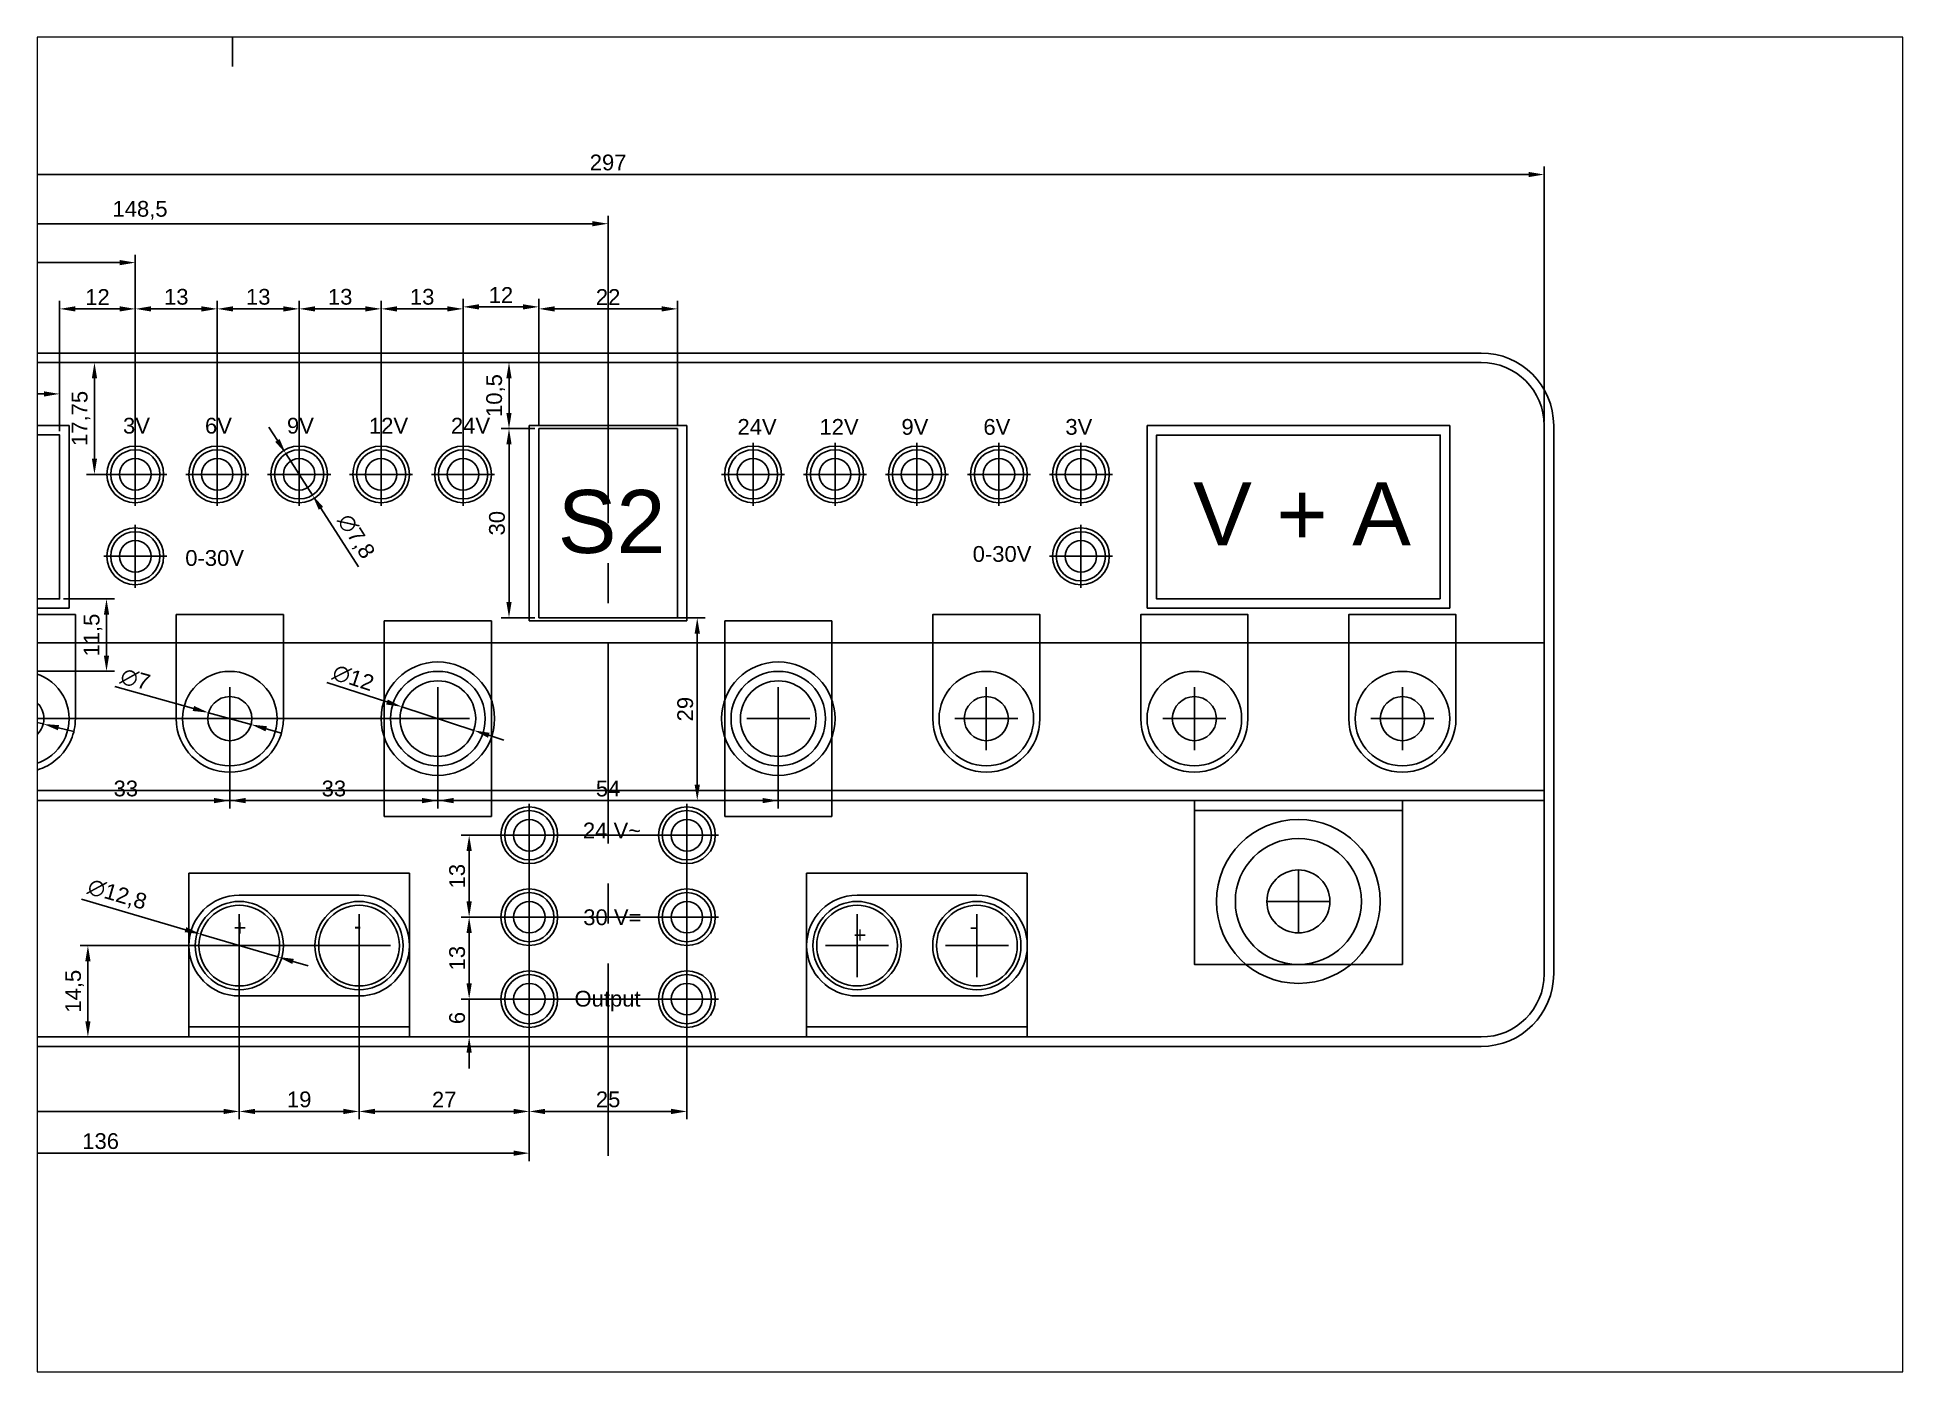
# Paper-space layout 'Layout1' of a CAD drawing. Header units: millimetres. Extents: x -19 to 277, y -9 to 202.
# The model-space entities are those that its viewports show. They can reach past a viewport. Long polylines and large blocks are cut down to what shows.
import ezdxf

# ---------------------------------------------------------------- set-up
doc = ezdxf.new("R2010")
doc.units = ezdxf.units.MM
doc.linetypes.add('MITTE', pattern=[50.8, 31.75, -6.35, 6.35, -6.35])
for name, color, linetype in [('Bemassung', 80, 'Continuous'), ('Hilfslinie', 30, 'Continuous'), ('Kanten', 7, 'Continuous'), ('Mittel', 10, 'MITTE'), ('Verdeckt', 172, 'Continuous')]:
    doc.layers.add(name, color=color, linetype=linetype)
doc.styles.get("Standard").update_dxf_attribs({"font": 'arial.ttf'})
doc.dimstyles.new('ISO-25', dxfattribs={"dimtxt": 2.5, "dimasz": 2.5, "dimexe": 1.25, "dimexo": 0.625, "dimtad": 1, "dimtxsty": 'Standard', "dimcen": 2.5, "dimadec": 0, "dimazin": 0, "dimtfac": 1, "dimtmove": 0, "dimatfit": 3, "dimfxl": 1, "dimarcsym": 0})

psp = doc.layouts.get("Layout1")

msp = doc.modelspace()

# ---------------------------------------------------------------- texts
at = {"insert": (3432.893, 1791.469), "char_height": 10, "attachment_point": 1}
msp.add_mtext_dynamic_manual_height_columns('S2', width=13.16423, gutter_width=12.5, heights=[9.423], dxfattribs=at)
at = {"layer": 'Kanten'}
for s, p in [('3V         6V         9V         12V       24V', (3363.931, 1800.418)), ('24V       12V       9V         6V         3V', (3461.399, 1800.227))]:
    msp.add_text(s, height=2.5, dxfattribs=at).set_placement(p)
for s, width, heights, insert, char_height, attachment_point in [('V + A', 39.97092, [0], (3568.233, 1792.672), 10, 3), ('0-30V', 40.8672, [0], (3373.804, 1781.934), 2.5, 1), ('0-30V', 40.8672, [0], (3498.711, 1782.573), 2.5, 1), ('24 V~', 12.32226, [0], (3436.887, 1738.702), 2.5, 1), ('+', 4.18126, [2.5], (3381.471, 1723.281), 2.5, 1), ('-', 2.92919, [0], (3400.561, 1723.567), 2.5, 1), ('30 V=', 11.78651, [0], (3436.939, 1724.938), 2.5, 1), ('+', 4.18126, [2.5], (3481.86, 1722.152), 2.5, 3), ('-', 2.92919, [0], (3499.375, 1723.491), 2.5, 3), ('Output', 12.53656, [0], (3435.546, 1712.017), 2.5, 1)]:
    msp.add_mtext_dynamic_manual_height_columns(s, width=width, gutter_width=12.5, heights=heights, dxfattribs=dict(at, insert=insert, char_height=char_height, attachment_point=attachment_point))

# ---------------------------------------------------------------- blocks, each defined once
blk = doc.blocks.new('*D364')
at = {"layer": 'Bemassung', "color": 0, "lineweight": -2, "transparency": 16777216}
for p, q in [((3353.88, 1800.82), (3353.88, 1821.45)), ((3363.38, 1820.2), (3356.38, 1820.2)), ((3365.88, 1794.57), (3365.88, 1821.45))]:
    blk.add_line(p, q, dxfattribs=at)
at = {"layer": 'Bemassung', "color": 0, "transparency": 16777216}
for points in [[(3356.38, 1820.61), (3356.38, 1819.78), (3353.88, 1820.2)], [(3363.38, 1820.61), (3363.38, 1819.78), (3365.88, 1820.2)]]:
    blk.add_solid(points, dxfattribs=at)
at = {"layer": 'Defpoints', "color": 0, "transparency": 16777216}
for p in [(3353.88, 1820.2), (3353.88, 1800.2), (3365.88, 1793.95)]:
    blk.add_point(p, dxfattribs=at)
at = {"layer": 'Bemassung', "color": 0, "transparency": 16777216, "insert": (3359.88, 1822.08), "char_height": 2.5, "attachment_point": 5}
blk.add_mtext('12', dxfattribs=at)
blk = doc.blocks.new('*D365')
at = {"layer": 'Bemassung', "color": 0, "lineweight": -2, "transparency": 16777216}
for p, q in [((3365.88, 1794.57), (3365.88, 1821.45)), ((3368.38, 1820.2), (3376.38, 1820.2)), ((3378.88, 1794.57), (3378.88, 1821.45))]:
    blk.add_line(p, q, dxfattribs=at)
at = {"layer": 'Bemassung', "color": 0, "transparency": 16777216}
for points in [[(3368.38, 1820.61), (3368.38, 1819.78), (3365.88, 1820.2)], [(3376.38, 1820.61), (3376.38, 1819.78), (3378.88, 1820.2)]]:
    blk.add_solid(points, dxfattribs=at)
at = {"layer": 'Defpoints', "color": 0, "transparency": 16777216}
for p in [(3378.88, 1820.2), (3365.88, 1793.95), (3378.88, 1793.95)]:
    blk.add_point(p, dxfattribs=at)
at = {"layer": 'Bemassung', "color": 0, "transparency": 16777216, "insert": (3372.38, 1822.1), "char_height": 2.5, "attachment_point": 5}
blk.add_mtext('13', dxfattribs=at)
blk = doc.blocks.new('*D366')
at = {"layer": 'Bemassung', "color": 0, "lineweight": -2, "transparency": 16777216}
for p, q in [((3378.88, 1794.57), (3378.88, 1821.45)), ((3381.38, 1820.2), (3389.38, 1820.2)), ((3391.88, 1794.57), (3391.88, 1821.45))]:
    blk.add_line(p, q, dxfattribs=at)
at = {"layer": 'Bemassung', "color": 0, "transparency": 16777216}
for points in [[(3381.38, 1820.61), (3381.38, 1819.78), (3378.88, 1820.2)], [(3389.38, 1820.61), (3389.38, 1819.78), (3391.88, 1820.2)]]:
    blk.add_solid(points, dxfattribs=at)
at = {"layer": 'Defpoints', "color": 0, "transparency": 16777216}
for p in [(3391.88, 1820.2), (3378.88, 1793.95), (3391.88, 1793.95)]:
    blk.add_point(p, dxfattribs=at)
at = {"layer": 'Bemassung', "color": 0, "transparency": 16777216, "insert": (3385.38, 1822.1), "char_height": 2.5, "attachment_point": 5}
blk.add_mtext('13', dxfattribs=at)
blk = doc.blocks.new('*D367')
at = {"layer": 'Bemassung', "color": 0, "lineweight": -2, "transparency": 16777216}
for p, q in [((3391.88, 1794.57), (3391.88, 1821.45)), ((3394.38, 1820.2), (3402.38, 1820.2)), ((3404.88, 1794.57), (3404.88, 1821.45))]:
    blk.add_line(p, q, dxfattribs=at)
at = {"layer": 'Bemassung', "color": 0, "transparency": 16777216}
for points in [[(3394.38, 1820.61), (3394.38, 1819.78), (3391.88, 1820.2)], [(3402.38, 1820.61), (3402.38, 1819.78), (3404.88, 1820.2)]]:
    blk.add_solid(points, dxfattribs=at)
at = {"layer": 'Defpoints', "color": 0, "transparency": 16777216}
for p in [(3404.88, 1820.2), (3391.88, 1793.95), (3404.88, 1793.95)]:
    blk.add_point(p, dxfattribs=at)
at = {"layer": 'Bemassung', "color": 0, "transparency": 16777216, "insert": (3398.38, 1822.1), "char_height": 2.5, "attachment_point": 5}
blk.add_mtext('13', dxfattribs=at)
blk = doc.blocks.new('*D368')
at = {"layer": 'Bemassung', "color": 0, "lineweight": -2, "transparency": 16777216}
for p, q in [((3404.88, 1794.57), (3404.88, 1821.45)), ((3407.38, 1820.2), (3415.38, 1820.2)), ((3417.88, 1794.57), (3417.88, 1821.45))]:
    blk.add_line(p, q, dxfattribs=at)
at = {"layer": 'Bemassung', "color": 0, "transparency": 16777216}
for points in [[(3407.38, 1820.61), (3407.38, 1819.78), (3404.88, 1820.2)], [(3415.38, 1820.61), (3415.38, 1819.78), (3417.88, 1820.2)]]:
    blk.add_solid(points, dxfattribs=at)
at = {"layer": 'Defpoints', "color": 0, "transparency": 16777216}
for p in [(3417.88, 1820.2), (3404.88, 1793.95), (3417.88, 1793.95)]:
    blk.add_point(p, dxfattribs=at)
at = {"layer": 'Bemassung', "color": 0, "transparency": 16777216, "insert": (3411.38, 1822.1), "char_height": 2.5, "attachment_point": 5}
blk.add_mtext('13', dxfattribs=at)
blk = doc.blocks.new('*D369')
at = {"layer": 'Bemassung', "color": 0, "lineweight": -2, "transparency": 16777216}
for p, q in [((3429.88, 1801.82), (3429.88, 1821.45)), ((3432.38, 1820.2), (3449.38, 1820.2)), ((3451.88, 1801.82), (3451.88, 1821.45))]:
    blk.add_line(p, q, dxfattribs=at)
at = {"layer": 'Bemassung', "color": 0, "transparency": 16777216}
for points in [[(3432.38, 1820.61), (3432.38, 1819.78), (3429.88, 1820.2)], [(3449.38, 1820.61), (3449.38, 1819.78), (3451.88, 1820.2)]]:
    blk.add_solid(points, dxfattribs=at)
at = {"layer": 'Defpoints', "color": 0, "transparency": 16777216}
for p in [(3451.88, 1820.2), (3429.88, 1801.2), (3451.88, 1801.2)]:
    blk.add_point(p, dxfattribs=at)
at = {"layer": 'Bemassung', "color": 0, "transparency": 16777216, "insert": (3440.88, 1822.08), "char_height": 2.5, "attachment_point": 5}
blk.add_mtext('22', dxfattribs=at)
blk = doc.blocks.new('*D370')
at = {"layer": 'Bemassung', "color": 0, "lineweight": -2, "transparency": 16777216}
for p, q in [((3429.25, 1801.2), (3423.91, 1801.2)), ((3425.16, 1798.7), (3425.16, 1773.7)), ((3429.25, 1771.2), (3423.91, 1771.2))]:
    blk.add_line(p, q, dxfattribs=at)
at = {"layer": 'Bemassung', "color": 0, "transparency": 16777216}
for points in [[(3424.74, 1798.7), (3425.57, 1798.7), (3425.16, 1801.2)], [(3424.74, 1773.7), (3425.57, 1773.7), (3425.16, 1771.2)]]:
    blk.add_solid(points, dxfattribs=at)
at = {"layer": 'Defpoints', "color": 0, "transparency": 16777216}
for p in [(3429.88, 1801.2), (3425.16, 1771.2), (3429.88, 1771.2)]:
    blk.add_point(p, dxfattribs=at)
at = {"layer": 'Bemassung', "color": 0, "transparency": 16777216, "insert": (3423.26, 1786.2), "char_height": 2.5, "attachment_point": 5, "rotation": 90}
blk.add_mtext('30', dxfattribs=at)
blk = doc.blocks.new('*D372')
at = {"layer": 'Bemassung', "color": 0, "lineweight": -2, "transparency": 16777216}
for p, q in [((3328.95, 1759.89), (3342.05, 1756.64)), ((3351.27, 1754.35), (3344.48, 1756.04)), ((3353.7, 1753.75), (3356.13, 1753.15))]:
    blk.add_line(p, q, dxfattribs=at)
at = {"layer": 'Bemassung', "color": 0, "transparency": 16777216}
for points in [[(3342.15, 1757.05), (3341.95, 1756.24), (3344.48, 1756.04)], [(3353.8, 1754.16), (3353.6, 1753.35), (3351.27, 1754.35)]]:
    blk.add_solid(points, dxfattribs=at)
at = {"layer": 'Defpoints', "color": 0, "transparency": 16777216}
for p in [(3344.48, 1756.04), (3351.27, 1754.35)]:
    blk.add_point(p, dxfattribs=at)
at = {"layer": 'Bemassung', "color": 0, "transparency": 16777216, "insert": (3332.15, 1761.13), "char_height": 2.5, "attachment_point": 5, "rotation": 346.0642}
blk.add_mtext('∅7', dxfattribs=at)
blk = doc.blocks.new('*D373')
at = {"layer": 'Bemassung', "color": 0, "lineweight": -2, "transparency": 16777216}
for p, q in [((3362.65, 1760.28), (3375.1, 1756.81)), ((3384.25, 1754.26), (3377.5, 1756.14)), ((3386.65, 1753.58), (3389.06, 1752.91))]:
    blk.add_line(p, q, dxfattribs=at)
at = {"layer": 'Bemassung', "color": 0, "transparency": 16777216}
for points in [[(3375.21, 1757.21), (3374.98, 1756.41), (3377.5, 1756.14)], [(3386.77, 1753.99), (3386.54, 1753.18), (3384.25, 1754.26)]]:
    blk.add_solid(points, dxfattribs=at)
at = {"layer": 'Defpoints', "color": 0, "transparency": 16777216}
for p in [(3377.5, 1756.14), (3384.25, 1754.26)]:
    blk.add_point(p, dxfattribs=at)
at = {"layer": 'Bemassung', "color": 0, "transparency": 16777216, "insert": (3365.88, 1761.42), "char_height": 2.5, "attachment_point": 5, "rotation": 344.4216}
blk.add_mtext('∅7', dxfattribs=at)
blk = doc.blocks.new('*D374')
at = {"layer": 'Bemassung', "color": 0, "lineweight": -2, "transparency": 16777216}
for p, q in [((3396.27, 1760.95), (3405.8, 1757.84)), ((3419.58, 1753.33), (3408.17, 1757.06)), ((3421.96, 1752.56), (3424.33, 1751.78))]:
    blk.add_line(p, q, dxfattribs=at)
at = {"layer": 'Bemassung', "color": 0, "transparency": 16777216}
for points in [[(3405.92, 1758.23), (3405.67, 1757.44), (3408.17, 1757.06)], [(3422.08, 1752.95), (3421.83, 1752.16), (3419.58, 1753.33)]]:
    blk.add_solid(points, dxfattribs=at)
at = {"layer": 'Defpoints', "color": 0, "transparency": 16777216}
for p in [(3408.17, 1757.06), (3419.58, 1753.33)]:
    blk.add_point(p, dxfattribs=at)
at = {"layer": 'Bemassung', "color": 0, "transparency": 16777216, "insert": (3400.45, 1761.65), "char_height": 2.5, "attachment_point": 5, "rotation": 341.9099}
blk.add_mtext('∅12', dxfattribs=at)
blk = doc.blocks.new('*D376')
at = {"layer": 'Bemassung', "color": 0, "lineweight": -2, "transparency": 16777216}
for p, q in [((3357.35, 1726.58), (3373.84, 1721.71)), ((3388.51, 1717.39), (3376.24, 1721.01)), ((3390.91, 1716.68), (3393.31, 1715.97))]:
    blk.add_line(p, q, dxfattribs=at)
at = {"layer": 'Bemassung', "color": 0, "transparency": 16777216}
for points in [[(3373.96, 1722.11), (3373.72, 1721.32), (3376.24, 1721.01)], [(3391.03, 1717.08), (3390.79, 1716.28), (3388.51, 1717.39)]]:
    blk.add_solid(points, dxfattribs=at)
at = {"layer": 'Defpoints', "color": 0, "transparency": 16777216}
for p in [(3376.24, 1721.01), (3388.51, 1717.39)]:
    blk.add_point(p, dxfattribs=at)
at = {"layer": 'Bemassung', "color": 0, "transparency": 16777216, "insert": (3362.98, 1727.18), "char_height": 2.5, "attachment_point": 5, "rotation": 343.5612}
blk.add_mtext('∅12,8', dxfattribs=at)
blk = doc.blocks.new('*D378')
at = {"layer": 'Bemassung', "color": 0, "lineweight": -2, "transparency": 16777216}
for p, q in [((3308.88, 1800.82), (3308.88, 1807.96)), ((3353.88, 1800.82), (3353.88, 1807.96)), ((3311.38, 1806.71), (3351.38, 1806.71))]:
    blk.add_line(p, q, dxfattribs=at)
at = {"layer": 'Bemassung', "color": 0, "transparency": 16777216}
for points in [[(3311.38, 1807.12), (3311.38, 1806.29), (3308.88, 1806.71)], [(3351.38, 1807.12), (3351.38, 1806.29), (3353.88, 1806.71)]]:
    blk.add_solid(points, dxfattribs=at)
at = {"layer": 'Defpoints', "color": 0, "transparency": 16777216}
for p in [(3353.88, 1806.71), (3308.88, 1800.2), (3353.88, 1800.2)]:
    blk.add_point(p, dxfattribs=at)
at = {"layer": 'Bemassung', "color": 0, "transparency": 16777216, "insert": (3331.38, 1808.6), "char_height": 2.5, "attachment_point": 5}
blk.add_mtext('45', dxfattribs=at)
blk = doc.blocks.new('*D382')
at = {"layer": 'Bemassung', "color": 0, "lineweight": -2, "transparency": 16777216}
for p, q in [((3292.38, 1802.95), (3292.38, 1828.79)), ((3365.88, 1794.57), (3365.88, 1828.79)), ((3363.38, 1827.54), (3294.88, 1827.54))]:
    blk.add_line(p, q, dxfattribs=at)
at = {"layer": 'Bemassung', "color": 0, "transparency": 16777216}
for points in [[(3294.88, 1827.96), (3294.88, 1827.12), (3292.38, 1827.54)], [(3363.38, 1827.96), (3363.38, 1827.12), (3365.88, 1827.54)]]:
    blk.add_solid(points, dxfattribs=at)
at = {"layer": 'Defpoints', "color": 0, "transparency": 16777216}
for p in [(3292.38, 1827.54), (3292.38, 1802.32), (3365.88, 1793.95)]:
    blk.add_point(p, dxfattribs=at)
at = {"layer": 'Bemassung', "color": 0, "transparency": 16777216, "insert": (3329.13, 1829.67), "char_height": 2.5, "attachment_point": 5}
blk.add_mtext('73,5', dxfattribs=at)
blk = doc.blocks.new('*D383')
at = {"layer": 'Bemassung', "color": 0, "lineweight": -2, "transparency": 16777216}
for p, q in [((3292.38, 1802.95), (3292.38, 1834.96)), ((3440.88, 1813.82), (3440.88, 1834.96)), ((3438.38, 1833.71), (3294.88, 1833.71))]:
    blk.add_line(p, q, dxfattribs=at)
at = {"layer": 'Bemassung', "color": 0, "transparency": 16777216}
for points in [[(3294.88, 1834.12), (3294.88, 1833.29), (3292.38, 1833.71)], [(3438.38, 1834.12), (3438.38, 1833.29), (3440.88, 1833.71)]]:
    blk.add_solid(points, dxfattribs=at)
at = {"layer": 'Defpoints', "color": 0, "transparency": 16777216}
for p in [(3292.38, 1833.71), (3440.88, 1813.2), (3292.38, 1802.32)]:
    blk.add_point(p, dxfattribs=at)
at = {"layer": 'Bemassung', "color": 0, "transparency": 16777216, "insert": (3366.63, 1835.84), "char_height": 2.5, "attachment_point": 5}
blk.add_mtext('148,5', dxfattribs=at)
blk = doc.blocks.new('*D384')
at = {"layer": 'Bemassung', "color": 0, "lineweight": -2, "transparency": 16777216}
for p, q in [((3417.88, 1794.57), (3417.88, 1821.77)), ((3420.38, 1820.52), (3427.38, 1820.52)), ((3429.88, 1801.82), (3429.88, 1821.77))]:
    blk.add_line(p, q, dxfattribs=at)
at = {"layer": 'Bemassung', "color": 0, "transparency": 16777216}
for points in [[(3420.38, 1820.93), (3420.38, 1820.1), (3417.88, 1820.52)], [(3427.38, 1820.93), (3427.38, 1820.1), (3429.88, 1820.52)]]:
    blk.add_solid(points, dxfattribs=at)
at = {"layer": 'Defpoints', "color": 0, "transparency": 16777216}
for p in [(3429.88, 1820.52), (3429.88, 1801.2), (3417.88, 1793.95)]:
    blk.add_point(p, dxfattribs=at)
at = {"layer": 'Bemassung', "color": 0, "transparency": 16777216, "insert": (3423.88, 1822.4), "char_height": 2.5, "attachment_point": 5}
blk.add_mtext('12', dxfattribs=at)
blk = doc.blocks.new('*D385')
at = {"layer": 'Bemassung', "color": 0, "lineweight": -2, "transparency": 16777216}
for p, q in [((3429.25, 1811.7), (3423.91, 1811.7)), ((3425.16, 1803.7), (3425.16, 1809.2)), ((3429.25, 1801.2), (3423.91, 1801.2))]:
    blk.add_line(p, q, dxfattribs=at)
at = {"layer": 'Bemassung', "color": 0, "transparency": 16777216}
for points in [[(3424.74, 1809.2), (3425.57, 1809.2), (3425.16, 1811.7)], [(3424.74, 1803.7), (3425.57, 1803.7), (3425.16, 1801.2)]]:
    blk.add_solid(points, dxfattribs=at)
at = {"layer": 'Defpoints', "color": 0, "transparency": 16777216}
for p in [(3425.16, 1811.7), (3429.88, 1811.7), (3429.88, 1801.2)]:
    blk.add_point(p, dxfattribs=at)
at = {"layer": 'Bemassung', "color": 0, "transparency": 16777216, "insert": (3423.03, 1806.45), "char_height": 2.5, "attachment_point": 5, "rotation": 90}
blk.add_mtext('10,5', dxfattribs=at)
blk = doc.blocks.new('*D386')
at = {"layer": 'Bemassung', "color": 0, "lineweight": -2, "transparency": 16777216}
for p, q in [((3301.75, 1811.7), (3275.29, 1811.7)), ((3276.54, 1757.7), (3276.54, 1809.2)), ((3413.25, 1755.2), (3275.29, 1755.2))]:
    blk.add_line(p, q, dxfattribs=at)
at = {"layer": 'Bemassung', "color": 0, "transparency": 16777216}
for points in [[(3276.12, 1809.2), (3276.95, 1809.2), (3276.54, 1811.7)], [(3276.12, 1757.7), (3276.95, 1757.7), (3276.54, 1755.2)]]:
    blk.add_solid(points, dxfattribs=at)
at = {"layer": 'Defpoints', "color": 0, "transparency": 16777216}
for p in [(3276.54, 1811.7), (3302.38, 1811.7), (3413.88, 1755.2)]:
    blk.add_point(p, dxfattribs=at)
at = {"layer": 'Bemassung', "color": 0, "transparency": 16777216, "insert": (3274.41, 1783.45), "char_height": 2.5, "attachment_point": 5, "rotation": 90}
blk.add_mtext('56,5', dxfattribs=at)
blk = doc.blocks.new('*D355')
at = {"layer": 'Bemassung', "color": 0, "lineweight": -2, "transparency": 16777216}
for p, q in [((3413.25, 1755.2), (3275.29, 1755.2)), ((3276.54, 1728.7), (3276.54, 1752.7)), ((3330.75, 1726.2), (3275.29, 1726.2))]:
    blk.add_line(p, q, dxfattribs=at)
at = {"layer": 'Bemassung', "color": 0, "transparency": 16777216}
for points in [[(3276.12, 1752.7), (3276.95, 1752.7), (3276.54, 1755.2)], [(3276.12, 1728.7), (3276.95, 1728.7), (3276.54, 1726.2)]]:
    blk.add_solid(points, dxfattribs=at)
at = {"layer": 'Defpoints', "color": 0, "transparency": 16777216}
for p in [(3276.54, 1755.2), (3413.88, 1755.2), (3331.38, 1726.2)]:
    blk.add_point(p, dxfattribs=at)
at = {"layer": 'Bemassung', "color": 0, "transparency": 16777216, "insert": (3274.63, 1740.7), "char_height": 2.5, "attachment_point": 5, "rotation": 90}
blk.add_mtext('29', dxfattribs=at)
blk = doc.blocks.new('*D388')
at = {"layer": 'Bemassung', "color": 0, "lineweight": -2, "transparency": 16777216}
for p, q in [((3382.38, 1718.57), (3382.38, 1691.63)), ((3292.38, 1714.07), (3292.38, 1691.63)), ((3294.88, 1692.88), (3379.88, 1692.88))]:
    blk.add_line(p, q, dxfattribs=at)
at = {"layer": 'Bemassung', "color": 0, "transparency": 16777216}
for points in [[(3294.88, 1693.3), (3294.88, 1692.46), (3292.38, 1692.88)], [(3379.88, 1693.3), (3379.88, 1692.46), (3382.38, 1692.88)]]:
    blk.add_solid(points, dxfattribs=at)
at = {"layer": 'Defpoints', "color": 0, "transparency": 16777216}
for p in [(3382.38, 1719.2), (3292.38, 1714.7), (3382.38, 1692.88)]:
    blk.add_point(p, dxfattribs=at)
at = {"layer": 'Bemassung', "color": 0, "transparency": 16777216, "insert": (3337.38, 1694.78), "char_height": 2.5, "attachment_point": 5}
blk.add_mtext('90', dxfattribs=at)
blk = doc.blocks.new('*D356')
at = {"layer": 'Bemassung', "color": 0, "lineweight": -2, "transparency": 16777216}
for p, q in [((3382.38, 1718.57), (3382.38, 1691.63)), ((3401.38, 1718.57), (3401.38, 1691.63)), ((3384.88, 1692.88), (3398.88, 1692.88))]:
    blk.add_line(p, q, dxfattribs=at)
at = {"layer": 'Bemassung', "color": 0, "transparency": 16777216}
for points in [[(3384.88, 1693.3), (3384.88, 1692.46), (3382.38, 1692.88)], [(3398.88, 1693.3), (3398.88, 1692.46), (3401.38, 1692.88)]]:
    blk.add_solid(points, dxfattribs=at)
at = {"layer": 'Defpoints', "color": 0, "transparency": 16777216}
for p in [(3382.38, 1719.2), (3401.38, 1719.2), (3401.38, 1692.88)]:
    blk.add_point(p, dxfattribs=at)
at = {"layer": 'Bemassung', "color": 0, "transparency": 16777216, "insert": (3391.88, 1694.78), "char_height": 2.5, "attachment_point": 5}
blk.add_mtext('19', dxfattribs=at)
blk = doc.blocks.new('*D389')
at = {"layer": 'Bemassung', "color": 0, "lineweight": -2, "transparency": 16777216}
for p, q in [((3400.75, 1719.2), (3357.11, 1719.2)), ((3358.36, 1716.7), (3358.36, 1707.2)), ((3373.75, 1704.7), (3357.11, 1704.7))]:
    blk.add_line(p, q, dxfattribs=at)
at = {"layer": 'Bemassung', "color": 0, "transparency": 16777216}
for points in [[(3357.95, 1716.7), (3358.78, 1716.7), (3358.36, 1719.2)], [(3357.95, 1707.2), (3358.78, 1707.2), (3358.36, 1704.7)]]:
    blk.add_solid(points, dxfattribs=at)
at = {"layer": 'Defpoints', "color": 0, "transparency": 16777216}
for p in [(3401.38, 1719.2), (3358.36, 1704.7), (3374.38, 1704.7)]:
    blk.add_point(p, dxfattribs=at)
at = {"layer": 'Bemassung', "color": 0, "transparency": 16777216, "insert": (3356.24, 1711.95), "char_height": 2.5, "attachment_point": 5, "rotation": 90}
blk.add_mtext('14,5', dxfattribs=at)
blk = doc.blocks.new('*D391')
at = {"layer": 'Bemassung', "color": 0, "lineweight": -2, "transparency": 16777216}
for p, q in [((3365.25, 1811.7), (3358.15, 1811.7)), ((3359.4, 1796.45), (3359.4, 1809.2)), ((3365.25, 1793.95), (3358.15, 1793.95))]:
    blk.add_line(p, q, dxfattribs=at)
at = {"layer": 'Bemassung', "color": 0, "transparency": 16777216}
for points in [[(3358.99, 1809.2), (3359.82, 1809.2), (3359.4, 1811.7)], [(3358.99, 1796.45), (3359.82, 1796.45), (3359.4, 1793.95)]]:
    blk.add_solid(points, dxfattribs=at)
at = {"layer": 'Defpoints', "color": 0, "transparency": 16777216}
for p in [(3359.4, 1811.7), (3365.88, 1811.7), (3365.88, 1793.95)]:
    blk.add_point(p, dxfattribs=at)
at = {"layer": 'Bemassung', "color": 0, "transparency": 16777216, "insert": (3357.28, 1802.82), "char_height": 2.5, "attachment_point": 5, "rotation": 90}
blk.add_mtext('17,75', dxfattribs=at)
blk = doc.blocks.new('*D392')
at = {"layer": 'Bemassung', "color": 0, "lineweight": -2, "transparency": 16777216}
for p, q in [((3418.84, 1713.2), (3418.84, 1715.7)), ((3427.75, 1710.7), (3417.59, 1710.7)), ((3418.84, 1710.7), (3418.84, 1704.7)), ((3427.75, 1704.7), (3417.59, 1704.7)), ((3418.84, 1702.2), (3418.84, 1699.7))]:
    blk.add_line(p, q, dxfattribs=at)
at = {"layer": 'Bemassung', "color": 0, "transparency": 16777216}
for points in [[(3418.42, 1713.2), (3419.25, 1713.2), (3418.84, 1710.7)], [(3418.42, 1702.2), (3419.25, 1702.2), (3418.84, 1704.7)]]:
    blk.add_solid(points, dxfattribs=at)
at = {"layer": 'Defpoints', "color": 0, "transparency": 16777216}
for p in [(3428.38, 1710.7), (3418.84, 1704.7), (3428.38, 1704.7)]:
    blk.add_point(p, dxfattribs=at)
at = {"layer": 'Bemassung', "color": 0, "transparency": 16777216, "insert": (3416.94, 1707.7), "char_height": 2.5, "attachment_point": 5, "rotation": 90}
blk.add_mtext('6', dxfattribs=at)
blk = doc.blocks.new('*D357')
at = {"layer": 'Bemassung', "color": 0, "lineweight": -2, "transparency": 16777216}
for p, q in [((3452.75, 1723.7), (3417.59, 1723.7)), ((3418.84, 1721.2), (3418.84, 1713.2)), ((3452.75, 1710.7), (3417.59, 1710.7))]:
    blk.add_line(p, q, dxfattribs=at)
at = {"layer": 'Bemassung', "color": 0, "transparency": 16777216}
for points in [[(3418.42, 1721.2), (3419.25, 1721.2), (3418.84, 1723.7)], [(3418.42, 1713.2), (3419.25, 1713.2), (3418.84, 1710.7)]]:
    blk.add_solid(points, dxfattribs=at)
at = {"layer": 'Defpoints', "color": 0, "transparency": 16777216}
for p in [(3453.38, 1723.7), (3418.84, 1710.7), (3453.38, 1710.7)]:
    blk.add_point(p, dxfattribs=at)
at = {"layer": 'Bemassung', "color": 0, "transparency": 16777216, "insert": (3416.94, 1717.2), "char_height": 2.5, "attachment_point": 5, "rotation": 90}
blk.add_mtext('13', dxfattribs=at)
blk = doc.blocks.new('*D358')
at = {"layer": 'Bemassung', "color": 0, "lineweight": -2, "transparency": 16777216}
for p, q in [((3452.75, 1736.7), (3417.59, 1736.7)), ((3418.84, 1726.2), (3418.84, 1734.2)), ((3452.75, 1723.7), (3417.59, 1723.7))]:
    blk.add_line(p, q, dxfattribs=at)
at = {"layer": 'Bemassung', "color": 0, "transparency": 16777216}
for points in [[(3418.42, 1734.2), (3419.25, 1734.2), (3418.84, 1736.7)], [(3418.42, 1726.2), (3419.25, 1726.2), (3418.84, 1723.7)]]:
    blk.add_solid(points, dxfattribs=at)
at = {"layer": 'Defpoints', "color": 0, "transparency": 16777216}
for p in [(3418.84, 1736.7), (3453.38, 1736.7), (3453.38, 1723.7)]:
    blk.add_point(p, dxfattribs=at)
at = {"layer": 'Bemassung', "color": 0, "transparency": 16777216, "insert": (3416.94, 1730.2), "char_height": 2.5, "attachment_point": 5, "rotation": 90}
blk.add_mtext('13', dxfattribs=at)
blk = doc.blocks.new('*D393')
at = {"layer": 'Bemassung', "color": 0, "lineweight": -2, "transparency": 16777216}
for p, q in [((3401.38, 1718.57), (3401.38, 1691.63)), ((3428.38, 1710.07), (3428.38, 1691.63)), ((3425.88, 1692.88), (3403.88, 1692.88))]:
    blk.add_line(p, q, dxfattribs=at)
at = {"layer": 'Bemassung', "color": 0, "transparency": 16777216}
for points in [[(3403.88, 1693.3), (3403.88, 1692.46), (3401.38, 1692.88)], [(3425.88, 1693.3), (3425.88, 1692.46), (3428.38, 1692.88)]]:
    blk.add_solid(points, dxfattribs=at)
at = {"layer": 'Defpoints', "color": 0, "transparency": 16777216}
for p in [(3401.38, 1719.2), (3428.38, 1710.7), (3401.38, 1692.88)]:
    blk.add_point(p, dxfattribs=at)
at = {"layer": 'Bemassung', "color": 0, "transparency": 16777216, "insert": (3414.88, 1694.76), "char_height": 2.5, "attachment_point": 5}
blk.add_mtext('27', dxfattribs=at)
blk = doc.blocks.new('*D394')
at = {"layer": 'Bemassung', "color": 0, "lineweight": -2, "transparency": 16777216}
for p, q in [((3428.38, 1736.07), (3428.38, 1691.63)), ((3453.38, 1736.07), (3453.38, 1691.63)), ((3430.88, 1692.88), (3450.88, 1692.88))]:
    blk.add_line(p, q, dxfattribs=at)
at = {"layer": 'Bemassung', "color": 0, "transparency": 16777216}
for points in [[(3430.88, 1693.3), (3430.88, 1692.46), (3428.38, 1692.88)], [(3450.88, 1693.3), (3450.88, 1692.46), (3453.38, 1692.88)]]:
    blk.add_solid(points, dxfattribs=at)
at = {"layer": 'Defpoints', "color": 0, "transparency": 16777216}
for p in [(3428.38, 1736.7), (3453.38, 1736.7), (3453.38, 1692.88)]:
    blk.add_point(p, dxfattribs=at)
at = {"layer": 'Bemassung', "color": 0, "transparency": 16777216, "insert": (3440.88, 1694.78), "char_height": 2.5, "attachment_point": 5}
blk.add_mtext('25', dxfattribs=at)
blk = doc.blocks.new('*D395')
at = {"layer": 'Bemassung', "color": 0, "lineweight": -2, "transparency": 16777216}
for p, q in [((3292.38, 1803.57), (3292.38, 1842.76)), ((3294.88, 1841.51), (3586.88, 1841.51)), ((3589.38, 1802.32), (3589.38, 1842.76))]:
    blk.add_line(p, q, dxfattribs=at)
at = {"layer": 'Bemassung', "color": 0, "transparency": 16777216}
for points in [[(3294.88, 1841.93), (3294.88, 1841.1), (3292.38, 1841.51)], [(3586.88, 1841.93), (3586.88, 1841.1), (3589.38, 1841.51)]]:
    blk.add_solid(points, dxfattribs=at)
at = {"layer": 'Defpoints', "color": 0, "transparency": 16777216}
for p in [(3589.38, 1841.51), (3292.38, 1802.95), (3589.38, 1801.7)]:
    blk.add_point(p, dxfattribs=at)
at = {"layer": 'Bemassung', "color": 0, "transparency": 16777216, "insert": (3440.88, 1843.41), "char_height": 2.5, "attachment_point": 5}
blk.add_mtext('297', dxfattribs=at)
blk = doc.blocks.new('*D400')
at = {"layer": 'Bemassung', "color": 0, "lineweight": -2, "transparency": 16777216}
for p, q in [((3347.88, 1754.57), (3347.88, 1740.95)), ((3380.88, 1754.57), (3380.88, 1740.95)), ((3350.38, 1742.2), (3378.38, 1742.2))]:
    blk.add_line(p, q, dxfattribs=at)
at = {"layer": 'Bemassung', "color": 0, "transparency": 16777216}
for points in [[(3350.38, 1742.61), (3350.38, 1741.78), (3347.88, 1742.2)], [(3378.38, 1742.61), (3378.38, 1741.78), (3380.88, 1742.2)]]:
    blk.add_solid(points, dxfattribs=at)
at = {"layer": 'Defpoints', "color": 0, "transparency": 16777216}
for p in [(3347.88, 1755.2), (3380.88, 1755.2), (3380.88, 1742.2)]:
    blk.add_point(p, dxfattribs=at)
at = {"layer": 'Bemassung', "color": 0, "transparency": 16777216, "insert": (3364.38, 1744.1), "char_height": 2.5, "attachment_point": 5}
blk.add_mtext('33', dxfattribs=at)
blk = doc.blocks.new('*D401')
at = {"layer": 'Bemassung', "color": 0, "lineweight": -2, "transparency": 16777216}
for p, q in [((3380.88, 1754.57), (3380.88, 1740.95)), ((3413.88, 1754.57), (3413.88, 1740.95)), ((3411.38, 1742.2), (3383.38, 1742.2))]:
    blk.add_line(p, q, dxfattribs=at)
at = {"layer": 'Bemassung', "color": 0, "transparency": 16777216}
for points in [[(3383.38, 1742.61), (3383.38, 1741.78), (3380.88, 1742.2)], [(3411.38, 1742.61), (3411.38, 1741.78), (3413.88, 1742.2)]]:
    blk.add_solid(points, dxfattribs=at)
at = {"layer": 'Defpoints', "color": 0, "transparency": 16777216}
for p in [(3380.88, 1755.2), (3413.88, 1755.2), (3380.88, 1742.2)]:
    blk.add_point(p, dxfattribs=at)
at = {"layer": 'Bemassung', "color": 0, "transparency": 16777216, "insert": (3397.38, 1744.1), "char_height": 2.5, "attachment_point": 5}
blk.add_mtext('33', dxfattribs=at)
blk = doc.blocks.new('*D402')
at = {"layer": 'Bemassung', "color": 0, "lineweight": -2, "transparency": 16777216}
for p, q in [((3413.88, 1754.57), (3413.88, 1740.95)), ((3467.88, 1754.57), (3467.88, 1740.95)), ((3416.38, 1742.2), (3465.38, 1742.2))]:
    blk.add_line(p, q, dxfattribs=at)
at = {"layer": 'Bemassung', "color": 0, "transparency": 16777216}
for points in [[(3416.38, 1742.61), (3416.38, 1741.78), (3413.88, 1742.2)], [(3465.38, 1742.61), (3465.38, 1741.78), (3467.88, 1742.2)]]:
    blk.add_solid(points, dxfattribs=at)
at = {"layer": 'Defpoints', "color": 0, "transparency": 16777216}
for p in [(3413.88, 1755.2), (3467.88, 1755.2), (3467.88, 1742.2)]:
    blk.add_point(p, dxfattribs=at)
at = {"layer": 'Bemassung', "color": 0, "transparency": 16777216, "insert": (3440.88, 1744.09), "char_height": 2.5, "attachment_point": 5}
blk.add_mtext('54', dxfattribs=at)
blk = doc.blocks.new('*D403')
at = {"layer": 'Bemassung', "color": 0, "lineweight": -2, "transparency": 16777216}
for p, q in [((3388.42, 1799.34), (3387.07, 1801.44)), ((3389.77, 1797.23), (3393.98, 1790.66)), ((3401.28, 1779.27), (3395.33, 1788.56))]:
    blk.add_line(p, q, dxfattribs=at)
at = {"layer": 'Bemassung', "color": 0, "transparency": 16777216}
for points in [[(3388.77, 1799.56), (3388.07, 1799.11), (3389.77, 1797.23)], [(3395.68, 1788.78), (3394.98, 1788.33), (3393.98, 1790.66)]]:
    blk.add_solid(points, dxfattribs=at)
at = {"layer": 'Defpoints', "color": 0, "transparency": 16777216}
for p in [(3389.77, 1797.23), (3393.98, 1790.66)]:
    blk.add_point(p, dxfattribs=at)
at = {"layer": 'Bemassung', "color": 0, "transparency": 16777216, "insert": (3400.8, 1784.03), "char_height": 2.5, "attachment_point": 5, "rotation": 302.6491}
blk.add_mtext('∅7,8', dxfattribs=at)
blk = doc.blocks.new('*D362')
at = {"layer": 'Bemassung', "color": 0, "lineweight": -2, "transparency": 16777216}
for p, q in [((3292.38, 1692.26), (3292.38, 1685.01)), ((3428.38, 1692.26), (3428.38, 1685.01)), ((3425.88, 1686.26), (3294.88, 1686.26))]:
    blk.add_line(p, q, dxfattribs=at)
at = {"layer": 'Bemassung', "color": 0, "transparency": 16777216}
for points in [[(3294.88, 1686.68), (3294.88, 1685.84), (3292.38, 1686.26)], [(3425.88, 1686.68), (3425.88, 1685.84), (3428.38, 1686.26)]]:
    blk.add_solid(points, dxfattribs=at)
at = {"layer": 'Defpoints', "color": 0, "transparency": 16777216}
for p in [(3292.38, 1692.88), (3428.38, 1692.88), (3292.38, 1686.26)]:
    blk.add_point(p, dxfattribs=at)
at = {"layer": 'Bemassung', "color": 0, "transparency": 16777216, "insert": (3360.38, 1688.16), "char_height": 2.5, "attachment_point": 5}
blk.add_mtext('136', dxfattribs=at)
blk = doc.blocks.new('*D404')
at = {"layer": 'Bemassung', "color": 0, "lineweight": -2, "transparency": 16777216}
for p, q in [((3441.5, 1771.2), (3456.27, 1771.2)), ((3455.02, 1768.7), (3455.02, 1744.7)), ((3441.5, 1742.2), (3456.27, 1742.2))]:
    blk.add_line(p, q, dxfattribs=at)
at = {"layer": 'Bemassung', "color": 0, "transparency": 16777216}
for points in [[(3454.61, 1768.7), (3455.44, 1768.7), (3455.02, 1771.2)], [(3454.61, 1744.7), (3455.44, 1744.7), (3455.02, 1742.2)]]:
    blk.add_solid(points, dxfattribs=at)
at = {"layer": 'Defpoints', "color": 0, "transparency": 16777216}
for p in [(3440.88, 1771.2), (3440.88, 1742.2), (3455.02, 1742.2)]:
    blk.add_point(p, dxfattribs=at)
at = {"layer": 'Bemassung', "color": 0, "transparency": 16777216, "insert": (3453.12, 1756.7), "char_height": 2.5, "attachment_point": 5, "rotation": 90}
blk.add_mtext('29', dxfattribs=at)
blk = doc.blocks.new('*D405')
at = {"layer": 'Bemassung', "color": 0, "lineweight": -2, "transparency": 16777216}
for p, q in [((3354.5, 1774.2), (3362.56, 1774.2)), ((3361.31, 1771.7), (3361.31, 1765.2)), ((3348.5, 1762.7), (3362.56, 1762.7))]:
    blk.add_line(p, q, dxfattribs=at)
at = {"layer": 'Bemassung', "color": 0, "transparency": 16777216}
for points in [[(3360.9, 1771.7), (3361.73, 1771.7), (3361.31, 1774.2)], [(3360.9, 1765.2), (3361.73, 1765.2), (3361.31, 1762.7)]]:
    blk.add_solid(points, dxfattribs=at)
at = {"layer": 'Defpoints', "color": 0, "transparency": 16777216}
for p in [(3353.88, 1774.2), (3347.88, 1762.7), (3361.31, 1762.7)]:
    blk.add_point(p, dxfattribs=at)
at = {"layer": 'Bemassung', "color": 0, "transparency": 16777216, "insert": (3359.18, 1768.45), "char_height": 2.5, "attachment_point": 5, "rotation": 90}
blk.add_mtext('11,5', dxfattribs=at)

# ---------------------------------------------------------------- dimensions: what is measured, and where the dimension line sits
at = {"layer": 'Bemassung'}
for base, p1, p2, picture, middle in [((3589.375, 1841.513), (3292.375, 1802.946), (3589.375, 1801.696), '*D395', (3440.875, 1843.414)), ((3292.375, 1833.708), (3440.875, 1813.196), (3292.375, 1802.321), '*D383', (3366.625, 1835.835)), ((3292.375, 1827.542), (3365.875, 1793.946), (3292.375, 1802.321), '*D382', (3329.125, 1829.669)), ((3353.875, 1820.196), (3365.875, 1793.946), (3353.875, 1800.196), '*D364', (3359.875, 1822.076)), ((3378.875, 1820.196), (3365.875, 1793.946), (3378.875, 1793.946), '*D365', (3372.375, 1822.099)), ((3391.875, 1820.196), (3378.875, 1793.946), (3391.875, 1793.946), '*D366', (3385.375, 1822.099)), ((3404.875, 1820.196), (3391.875, 1793.946), (3404.875, 1793.946), '*D367', (3398.375, 1822.099)), ((3417.875, 1820.196), (3404.875, 1793.946), (3417.875, 1793.946), '*D368', (3411.375, 1822.099)), ((3429.875, 1820.518), (3417.875, 1793.946), (3429.875, 1801.196), '*D384', (3423.875, 1822.398)), ((3451.875, 1820.196), (3429.875, 1801.196), (3451.875, 1801.196), '*D369', (3440.875, 1822.076)), ((3353.875, 1806.705), (3308.875, 1800.196), (3353.875, 1800.196), '*D378', (3331.375, 1808.602)), ((3380.875, 1742.196), (3347.875, 1755.196), (3380.875, 1755.196), '*D400', (3364.375, 1744.099)), ((3380.875, 1742.196), (3413.875, 1755.196), (3380.875, 1755.196), '*D401', (3397.375, 1744.099)), ((3467.875, 1742.196), (3413.875, 1755.196), (3467.875, 1755.196), '*D402', (3440.875, 1744.093)), ((3453.375, 1692.88), (3428.375, 1736.696), (3453.375, 1736.696), '*D394', (3440.875, 1694.782)), ((3382.375, 1692.88), (3292.375, 1714.696), (3382.375, 1719.196), '*D388', (3337.375, 1694.782)), ((3401.375, 1692.88), (3382.375, 1719.196), (3401.375, 1719.196), '*D356', (3391.875, 1694.782)), ((3401.375, 1692.88), (3428.375, 1710.696), (3401.375, 1719.196), '*D393', (3414.875, 1694.76)), ((3292.375, 1686.259), (3428.375, 1692.88), (3292.375, 1692.88), '*D362', (3360.375, 1688.162))]:
    dim = msp.add_linear_dim(base=base, p1=p1, p2=p2, dimstyle='ISO-25', dxfattribs=at)
    dim.commit()
    dim.dimension.update_dxf_attribs({"geometry": picture, "text_midpoint": middle})
for base, p1, p2, picture, middle in [((3276.535, 1811.696), (3413.875, 1755.196), (3302.375, 1811.696), '*D386', (3274.408, 1783.446)), ((3359.405, 1811.696), (3365.875, 1793.946), (3365.875, 1811.696), '*D391', (3357.278, 1802.821)), ((3425.157, 1811.696), (3429.875, 1801.196), (3429.875, 1811.696), '*D385', (3423.03, 1806.446)), ((3425.157, 1771.196), (3429.875, 1801.196), (3429.875, 1771.196), '*D370', (3423.255, 1786.196)), ((3361.312, 1762.696), (3353.875, 1774.196), (3347.875, 1762.696), '*D405', (3359.184, 1768.446)), ((3455.025, 1742.196), (3440.875, 1771.196), (3440.875, 1742.196), '*D404', (3453.123, 1756.696)), ((3276.535, 1755.196), (3331.375, 1726.196), (3413.875, 1755.196), '*D355', (3274.634, 1740.696)), ((3418.838, 1736.696), (3453.375, 1723.696), (3453.375, 1736.696), '*D358', (3416.935, 1730.196)), ((3418.838, 1710.696), (3453.375, 1723.696), (3453.375, 1710.696), '*D357', (3416.935, 1717.196)), ((3358.363, 1704.696), (3401.375, 1719.196), (3374.375, 1704.696), '*D389', (3356.235, 1711.946)), ((3418.838, 1704.696), (3428.375, 1710.696), (3428.375, 1704.696), '*D392', (3416.936, 1707.696))]:
    dim = msp.add_linear_dim(base=base, p1=p1, p2=p2, angle=90, dimstyle='ISO-25', dxfattribs=at)
    dim.commit()
    dim.dimension.update_dxf_attribs({"geometry": picture, "text_midpoint": middle})
for p1, p2, picture, middle in [((3389.771, 1797.23), (3393.979, 1790.663), '*D403', (3400.803, 1784.033)), ((3419.579, 1753.333), (3408.172, 1757.059), '*D374', (3400.454, 1761.654))]:
    dim = msp.add_diameter_dim_2p(p1=p1, p2=p2, dimstyle='ISO-25', dxfattribs=at)
    dim.commit()
    dim.dimension.update_dxf_attribs({"geometry": picture, "text_midpoint": middle})
for p1, p2, picture, middle in [((3384.247, 1754.256), (3377.504, 1756.136), '*D373', (3365.35, 1759.525)), ((3351.272, 1754.353), (3344.478, 1756.039), '*D372', (3331.673, 1759.217)), ((3388.514, 1717.385), (3376.237, 1721.007), '*D376', (3362.367, 1725.1))]:
    dim = msp.add_diameter_dim_2p(p1=p1, p2=p2, dimstyle='ISO-25', dxfattribs=at)
    dim.commit()
    dim.dimension.update_dxf_attribs({"geometry": picture, "text_midpoint": middle, "dimtype": 163})

# ---------------------------------------------------------------- linework, layer by layer
for p, q in [((3579.375, 1811.696), (3302.375, 1811.696)), ((3589.375, 1714.696), (3589.375, 1801.696)), ((3302.375, 1704.696), (3579.375, 1704.696))]:
    msp.add_line(p, q)
for centre, radius in [((3347.875, 1755.196), 7.5), ((3380.875, 1755.196), 7.5), ((3500.875, 1755.196), 7.5), ((3533.875, 1755.196), 7.5), ((3566.875, 1755.196), 7.5), ((3550.375, 1726.196), 10)]:
    msp.add_circle(centre, radius)
for centre, start, end in [((3579.375, 1801.696), 0, 90), ((3579.375, 1714.696), 270, 0)]:
    msp.add_arc(centre, 10, start, end)
at = {"layer": 'Hilfslinie'}
for p, q in [((3429.875, 1801.196), (3451.875, 1801.196)), ((3429.875, 1771.196), (3429.875, 1801.196)), ((3451.875, 1801.196), (3451.875, 1771.196)), ((3451.875, 1771.196), (3429.875, 1771.196))]:
    msp.add_line(p, q, dxfattribs=at)
for centre, radius in [((3365.875, 1793.946), 3.9), ((3378.875, 1793.946), 3.9), ((3391.875, 1793.946), 3.9), ((3404.875, 1793.946), 3.9), ((3417.875, 1793.946), 3.9), ((3463.875, 1793.946), 3.9), ((3476.875, 1793.946), 3.9), ((3489.875, 1793.946), 3.9), ((3502.875, 1793.946), 3.9), ((3515.875, 1793.946), 3.9), ((3365.875, 1780.946), 3.9), ((3515.875, 1780.946), 3.9), ((3413.875, 1755.196), 6), ((3467.875, 1755.196), 6), ((3347.875, 1755.196), 3.5), ((3380.875, 1755.196), 3.5), ((3500.875, 1755.196), 3.5), ((3533.875, 1755.196), 3.5), ((3566.875, 1755.196), 3.5), ((3428.375, 1736.696), 3.9), ((3453.375, 1736.696), 3.9), ((3550.375, 1726.196), 5), ((3382.375, 1719.196), 6.4), ((3401.375, 1719.196), 6.4), ((3428.375, 1723.696), 3.9), ((3453.375, 1723.696), 3.9), ((3480.375, 1719.196), 6.4), ((3499.375, 1719.196), 6.4), ((3428.375, 1710.696), 3.9), ((3453.375, 1710.696), 3.9)]:
    msp.add_circle(centre, radius, dxfattribs=at)
at = {"layer": 'Kanten'}
for p, q in [((3579.375, 1813.196), (3302.375, 1813.196)), ((3307.375, 1801.696), (3355.375, 1801.696)), ((3355.375, 1801.696), (3355.375, 1772.696)), ((3453.375, 1801.696), (3428.375, 1801.696)), ((3428.375, 1770.696), (3428.375, 1801.696)), ((3453.375, 1801.696), (3453.375, 1770.696)), ((3574.375, 1801.696), (3526.375, 1801.696)), ((3526.375, 1801.696), (3526.375, 1772.696)), ((3574.375, 1772.696), (3574.375, 1801.696)), ((3590.875, 1801.696), (3590.875, 1714.696)), ((3355.375, 1772.696), (3307.375, 1772.696)), ((3526.375, 1772.696), (3574.375, 1772.696)), ((3453.375, 1770.696), (3428.375, 1770.696)), ((3401.375, 1727.196), (3382.375, 1727.196)), ((3480.375, 1727.196), (3499.375, 1727.196)), ((3374.375, 1719.196), (3374.375, 1719.196)), ((3507.375, 1719.196), (3507.375, 1719.196)), ((3401.375, 1711.196), (3382.375, 1711.196)), ((3480.375, 1711.196), (3499.375, 1711.196)), ((3579.375, 1703.196), (3302.375, 1703.196))]:
    msp.add_line(p, q, dxfattribs=at)
for centre, radius in [((3365.875, 1793.946), 4.5), ((3365.875, 1793.946), 2.5), ((3378.875, 1793.946), 4.5), ((3378.875, 1793.946), 2.5), ((3391.875, 1793.946), 4.5), ((3391.875, 1793.946), 2.5), ((3404.875, 1793.946), 4.5), ((3404.875, 1793.946), 2.5), ((3417.875, 1793.946), 4.5), ((3417.875, 1793.946), 2.5), ((3463.875, 1793.946), 4.5), ((3463.875, 1793.946), 2.5), ((3476.875, 1793.946), 4.5), ((3476.875, 1793.946), 2.5), ((3489.875, 1793.946), 4.5), ((3489.875, 1793.946), 2.5), ((3502.875, 1793.946), 4.5), ((3502.875, 1793.946), 2.5), ((3515.875, 1793.946), 4.5), ((3515.875, 1793.946), 2.5), ((3365.875, 1780.946), 4.5), ((3515.875, 1780.946), 4.5), ((3365.875, 1780.946), 2.5), ((3515.875, 1780.946), 2.5), ((3413.875, 1755.196), 7.5), ((3467.875, 1755.196), 7.5), ((3428.375, 1736.696), 4.5), ((3453.375, 1736.696), 4.5), ((3428.375, 1736.696), 2.5), ((3453.375, 1736.696), 2.5), ((3428.375, 1723.696), 4.5), ((3453.375, 1723.696), 4.5), ((3382.375, 1719.196), 7), ((3401.375, 1719.196), 7), ((3428.375, 1723.696), 2.5), ((3453.375, 1723.696), 2.5), ((3480.375, 1719.196), 7), ((3499.375, 1719.196), 7), ((3428.375, 1710.696), 4.5), ((3453.375, 1710.696), 4.5), ((3428.375, 1710.696), 2.5), ((3453.375, 1710.696), 2.5)]:
    msp.add_circle(centre, radius, dxfattribs=at)
for centre, radius, start, end in [((3579.375, 1801.696), 11.5, 0, 90), ((3382.375, 1719.196), 8, 90, 180), ((3401.375, 1719.196), 8, 0, 90), ((3480.375, 1719.196), 8, 90, 180), ((3499.375, 1719.196), 8, 0, 90), ((3382.375, 1719.196), 8, 180, 270), ((3401.375, 1719.196), 8, 270, 0), ((3480.375, 1719.196), 8, 180, 270), ((3499.375, 1719.196), 8, 270, 0), ((3579.375, 1714.696), 11.5, 270, 0)]:
    msp.add_arc(centre, radius, start, end, dxfattribs=at)
at = {"layer": 'Mittel'}
msp.add_line((3440.875, 1817.963), (3440.875, 1685.842), dxfattribs=at)
at = {"layer": 'Verdeckt'}
for p, q in [((3381.275, 1858.634), (3381.275, 1868.634)), ((3376.275, 1863.634), (3386.275, 1863.634)), ((3365.875, 1788.946), (3365.875, 1798.946)), ((3378.875, 1788.946), (3378.875, 1798.946)), ((3391.875, 1788.946), (3391.875, 1798.946)), ((3404.875, 1788.946), (3404.875, 1798.946)), ((3417.875, 1788.946), (3417.875, 1798.946)), ((3463.875, 1788.946), (3463.875, 1798.946)), ((3476.875, 1788.946), (3476.875, 1798.946)), ((3489.875, 1788.946), (3489.875, 1798.946)), ((3502.875, 1788.946), (3502.875, 1798.946)), ((3515.875, 1788.946), (3515.875, 1798.946)), ((3360.875, 1793.946), (3370.875, 1793.946)), ((3373.875, 1793.946), (3383.875, 1793.946)), ((3386.875, 1793.946), (3396.875, 1793.946)), ((3399.875, 1793.946), (3409.875, 1793.946)), ((3412.875, 1793.946), (3422.875, 1793.946)), ((3458.875, 1793.946), (3468.875, 1793.946)), ((3471.875, 1793.946), (3481.875, 1793.946)), ((3484.875, 1793.946), (3494.875, 1793.946)), ((3497.875, 1793.946), (3507.875, 1793.946)), ((3510.875, 1793.946), (3520.875, 1793.946)), ((3365.875, 1775.946), (3365.875, 1785.946)), ((3515.875, 1775.946), (3515.875, 1785.946)), ((3360.875, 1780.946), (3370.875, 1780.946)), ((3510.875, 1780.946), (3520.875, 1780.946)), ((3405.375, 1739.696), (3405.375, 1770.696)), ((3405.375, 1770.696), (3422.375, 1770.696)), ((3422.375, 1770.696), (3422.375, 1739.696)), ((3476.375, 1770.696), (3459.375, 1770.696)), ((3459.375, 1770.696), (3459.375, 1739.696)), ((3476.375, 1739.696), (3476.375, 1770.696)), ((3292.375, 1767.196), (3589.375, 1767.196)), ((3589.375, 1768.196), (3589.375, 1743.196)), ((3380.875, 1750.196), (3380.875, 1760.196)), ((3413.875, 1750.196), (3413.875, 1760.196)), ((3467.875, 1750.196), (3467.875, 1760.196)), ((3500.875, 1750.196), (3500.875, 1760.196)), ((3533.875, 1750.196), (3533.875, 1760.196)), ((3566.875, 1750.196), (3566.875, 1760.196)), ((3342.875, 1755.196), (3352.875, 1755.196)), ((3375.593, 1755.196), (3385.593, 1755.196)), ((3408.875, 1755.196), (3418.875, 1755.196)), ((3462.875, 1755.196), (3472.875, 1755.196)), ((3495.875, 1755.196), (3505.875, 1755.196)), ((3528.875, 1755.196), (3538.875, 1755.196)), ((3561.875, 1755.196), (3571.875, 1755.196)), ((3292.375, 1743.796), (3589.375, 1743.796)), ((3292.375, 1742.196), (3589.375, 1742.196)), ((3428.375, 1731.696), (3428.375, 1741.696)), ((3453.375, 1731.696), (3453.375, 1741.696)), ((3566.875, 1740.596), (3533.875, 1740.596)), ((3422.375, 1739.696), (3405.375, 1739.696)), ((3459.375, 1739.696), (3476.375, 1739.696)), ((3423.375, 1736.696), (3433.375, 1736.696)), ((3448.375, 1736.696), (3458.375, 1736.696)), ((3550.375, 1721.196), (3550.375, 1731.196)), ((3409.375, 1730.696), (3374.375, 1730.696)), ((3374.375, 1730.696), (3374.375, 1704.696)), ((3409.375, 1704.696), (3409.375, 1730.696)), ((3428.375, 1718.696), (3428.375, 1728.696)), ((3453.375, 1718.696), (3453.375, 1728.696)), ((3472.375, 1704.696), (3472.375, 1730.696)), ((3472.375, 1730.696), (3507.375, 1730.696)), ((3507.375, 1730.696), (3507.375, 1704.696)), ((3545.375, 1726.196), (3555.375, 1726.196)), ((3382.375, 1714.196), (3382.375, 1724.196)), ((3401.375, 1714.196), (3401.375, 1724.196)), ((3423.375, 1723.696), (3433.375, 1723.696)), ((3448.375, 1723.696), (3458.375, 1723.696)), ((3480.375, 1714.196), (3480.375, 1724.196)), ((3499.375, 1714.196), (3499.375, 1724.196)), ((3377.375, 1719.196), (3387.375, 1719.196)), ((3396.375, 1719.196), (3406.375, 1719.196)), ((3475.375, 1719.196), (3485.375, 1719.196)), ((3494.375, 1719.196), (3504.375, 1719.196)), ((3428.375, 1705.696), (3428.375, 1715.696)), ((3453.375, 1705.696), (3453.375, 1715.696)), ((3423.375, 1710.696), (3433.375, 1710.696)), ((3448.375, 1710.696), (3458.375, 1710.696)), ((3409.375, 1706.296), (3374.375, 1706.296)), ((3374.375, 1704.696), (3409.375, 1704.696)), ((3472.375, 1706.296), (3507.375, 1706.296)), ((3507.375, 1704.696), (3472.375, 1704.696))]:
    msp.add_line(p, q, dxfattribs=at)
for points in [[(3308.875, 1774.196), (3353.875, 1774.196), (3353.875, 1800.196), (3308.875, 1800.196)], [(3572.875, 1774.187), (3527.875, 1774.187), (3527.875, 1800.187), (3572.875, 1800.187)]]:
    msp.add_lwpolyline(points, close=True, dxfattribs=at)
for points in [[(3339.375, 1755.196), (3339.375, 1771.696), (3356.375, 1771.696), (3356.375, 1755.196, -1)], [(3372.375, 1755.196), (3372.375, 1771.696), (3389.375, 1771.696), (3389.375, 1755.196, -1)], [(3509.375, 1755.196), (3509.375, 1771.696), (3492.375, 1771.696), (3492.375, 1755.196, 1)], [(3542.375, 1755.196), (3542.375, 1771.696), (3525.375, 1771.696), (3525.375, 1755.196, 1)], [(3575.375, 1755.196), (3575.375, 1771.696), (3558.375, 1771.696), (3558.375, 1755.196, 1)]]:
    msp.add_lwpolyline(points, format="xyb", close=True, dxfattribs=at)
msp.add_lwpolyline([(3566.875, 1742.196), (3566.875, 1716.196), (3533.875, 1716.196), (3533.875, 1742.196)], dxfattribs=at)
for centre, radius in [((3413.875, 1755.196), 9), ((3467.875, 1755.196), 9), ((3550.375, 1726.196), 13)]:
    msp.add_circle(centre, radius, dxfattribs=at)

msp.set_redraw_order([(e.dxf.handle, doc.entitydb.next_handle()) for e in msp.query("TEXT MTEXT ATTDEF DIMENSION ARC_DIMENSION")])  # texts and dimensions are drawn at this point

# ---------------------------------------------------------------- viewports
at = {"layer": '0'}
psp.add_viewport(center=(128.97, 96.52), size=(295.9, 211.6856), view_center_point=(3498.285, 1757.441), view_height=211.68559, dxfattribs=at)

doc.saveas('drawing.dxf')
